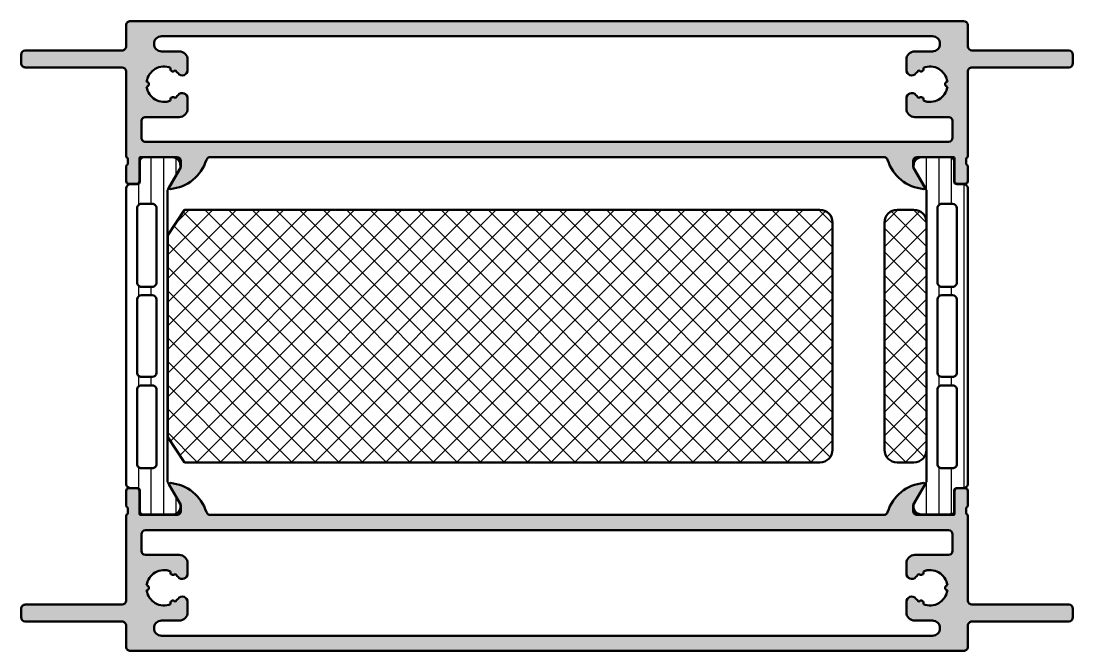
# Model space of a CAD drawing. Extents: x -13 to 113, y 0 to 75.
import ezdxf

# ---------------------------------------------------------------- set-up
doc = ezdxf.new("R2010")
doc.units = 0
for name, color, linetype, lineweight in [('0S-Alu contour', 7, 'Continuous', 50), ('0S-Alu hatch', 252, 'Continuous', 25), ('0S-Plastic contour', 254, 'Continuous', 50), ('0S-Plastic hatch', 253, 'Continuous', 25), ('0S-PT contour', 91, 'Continuous', 50), ('0S-PT hatch', 103, 'Continuous', 25)]:
    doc.layers.add(name, color=color, linetype=linetype, lineweight=lineweight)
pattern_1 = [(135, (0, 0), (-1.403165018917055, -1.403165018917055), []), (225, (0, 0), (1.403165018917055, -1.403165018917055), [])]
pattern_2 = [(90, (0, 0), (-1.4859, 0), [])]

# ---------------------------------------------------------------- blocks, each defined once
blk = doc.blocks.new('361490__00888C1B_1EA2_443B_A44E_AD9E6D1DE058_')
at = {"layer": '0S-Alu hatch'}
h = blk.add_hatch(color=256, dxfattribs=at)
edge = h.paths.add_edge_path()
edge.add_line((2.84e-14, 16.15057605222984), (-2.84e-14, 6.000576052229931))
edge.add_ellipse((-0.5000000000000427, 6.000576052229944), major_axis=(-0.5000000000000142, 0), ratio=1, start_angle=90.00000000000489, end_angle=180, ccw=False)
edge.add_line((-0.5, 5.500576052229931), (-11.99999999999997, 5.500576052229902))
edge.add_arc((-12.00000000000002, 5.000576052229924), 0.4999999999999787, 89.99999999999451, 180)
edge.add_line((-12.5, 5.000576052229924), (-12.49999999999997, 4.000576052229931))
edge.add_arc((-12.00000000000002, 4.000576052229882), 0.4999999999999512, 180, 269.9999999999864)
edge.add_line((-12.00000000000014, 3.500576052229931), (-0.5000000000000285, 3.500576052229931))
edge.add_ellipse((-0.4999999999999789, 3.00057605222998), major_axis=(-0.4999999999999503, 0), ratio=1, start_angle=180, end_angle=270.0000000000057, ccw=False)
edge.add_line((-2.84e-14, 3.00057605222998), (0, 0.5005760522298885))
edge.add_arc((0.5000000000000498, 0.5005760522299099), 0.5000000000000498, 180, 270.0000000000073)
edge.add_line((0.5000000000001136, 0.0005760522298601), (99.50000000000001, 0.0005760522298885))
edge.add_arc((99.50000000000009, 0.500576052229838), 0.4999999999999432, 269.9999999999951, 360)
edge.add_line((100, 0.500576052229838), (100.0000000000001, 3.000576052229996))
edge.add_ellipse((100.5000000000001, 3.000576052229956), major_axis=(-0.5, 0), ratio=1, start_angle=269.99999999999676, end_angle=360, ccw=False)
edge.add_line((100.5000000000001, 3.500576052229959), (112.0000000000001, 3.500576052229931))
edge.add_arc((112, 4.000576052229934), 0.5, 270.0000000000033, 360)
edge.add_line((112.5000000000001, 4.000576052229934), (112.5000000000001, 5.000576052229931))
edge.add_arc((112, 5.000576052229938), 0.4999999999999929, 0, 89.99999999999837)
edge.add_line((112.0000000000001, 5.500576052229931), (100.5000000000001, 5.500576052229931))
edge.add_ellipse((100.5000000000001, 6.000576052229959), major_axis=(-0.5000000000000285, 0), ratio=1, start_angle=0, end_angle=90, ccw=False)
edge.add_line((100, 6.000576052229956), (100, 16.15057605222959))
edge.add_ellipse((100.0788364465431, 16.41809664422295), major_axis=(-0.2788950563276957, 0), ratio=1, start_angle=-1.16458937409908, end_angle=73.58012358050388, ccw=False)
edge.add_line((99.79999899999986, 16.42376505222134), (99.79999899999984, 16.87735905222131))
edge.add_ellipse((100.078867095643, 16.88301971169838), major_axis=(-0.2789255417371296, 0), ratio=1, start_angle=-73.57540544464848, end_angle=1.1628700728909962, ccw=False)
edge.add_line((99.99999999999984, 17.15056305222132), (99.99999999999984, 19.03057405222982))
edge.add_arc((99.69999999999985, 19.03057405222983), 0.3000000000000114, 0, 90)
edge.add_line((99.69999999999985, 19.33057405222984), (98.72002568095706, 19.33057405222984))
edge.add_arc((98.72002568095706, 19.03057405222983), 0.3000000000000114, 90, 180)
edge.add_line((98.42002568095705, 19.03057405222983), (98.42002568095705, 16.27057605222983))
edge.add_ellipse((98.30002568095716, 16.27057605222984), major_axis=(-0.1199999999998908, 0), ratio=1, start_angle=89.99999999999329, end_angle=180, ccw=False)
edge.add_line((98.30002568095713, 16.15057605222995), (94.00000000000016, 16.15057605222989))
edge.add_ellipse((94.00000000000009, 16.65057605222997), major_axis=(-0.5000000000000746, 0), ratio=1, start_angle=0, end_angle=90.00000000000807, ccw=False)
edge.add_line((93.50000000000001, 16.65057605222998), (93.50000000000001, 17.35057605222997))
edge.add_line((93.50000000000001, 17.35057605222997), (94.88149545762236, 19.7433963752575))
edge.add_arc((94.76188021535174, 19.81245626758164), 0.1381197846482558, 329.9999999999967, 455.6225775507792)
edge.add_arc((95.23822324117386, 14.97396719038199), 5.000000000000095, 95.62257755079318, 162.2515836439293)
edge.add_ellipse((90, 16.65057605222994), major_axis=(-0.4999999999999985, 0), ratio=1, start_angle=89.9999999999967, end_angle=162.2515836439221, ccw=False)
edge.add_line((89.99999999999999, 16.15057605222995), (9.999999999999915, 16.15057605222998))
edge.add_ellipse((10.01476638219809, 16.67080668091023), major_axis=(-0.5204401531975313, 0), ratio=1, start_angle=19.37428040455228, end_angle=88.37413595151043, ccw=False)
edge.add_arc((4.761776758826153, 14.97396719038136), 5.000000000000794, 17.74841635607047, 84.3774224492072)
edge.add_arc((5.238119784648316, 19.81245626758166), 0.1381197846482987, 84.37742244922666, 210.0000000000198)
edge.add_line((5.118504542377677, 19.74339637525747), (6.500000000000057, 17.35057605222982))
edge.add_line((6.500000000000057, 17.35057605222982), (6.500000000000027, 16.65057605222989))
edge.add_ellipse((6.000000000000049, 16.65057605222987), major_axis=(-0.4999999999999778, 0), ratio=1, start_angle=89.9999999999975, end_angle=180, ccw=False)
edge.add_line((6.000000000000027, 16.15057605222989), (1.699974319042705, 16.15057605222995))
edge.add_ellipse((1.699974319042709, 16.27057605222984), major_axis=(-0.119999999999898, 0), ratio=1, start_angle=0, end_angle=89.99999999999778, ccw=False)
edge.add_line((1.579974319042812, 16.27057605222984), (1.579974319042812, 19.03057405222983))
edge.add_arc((1.279974319042807, 19.03057405222983), 0.3000000000000078, 0, 89.99999999999957)
edge.add_line((1.279974319042809, 19.33057405222984), (0.3000000000000267, 19.33057405222984))
edge.add_arc((0.3000000000000302, 19.03057405222984), 0.3000000000000042, 90.00000000000067, 180)
edge.add_line((2.61e-14, 19.03057405222984), (2.61e-14, 17.15056305222133))
edge.add_ellipse((-0.0788670956431501, 16.88301971169838), major_axis=(-0.2789255417371566, 0), ratio=1, start_angle=178.8371299271139, end_angle=253.5754054446439, ccw=False)
edge.add_line((0.2000010000000264, 16.87735905222132), (0.2000010000000264, 16.42376505222133))
edge.add_ellipse((-0.0788364465430185, 16.41809664422295), major_axis=(-0.278895056327432, 0), ratio=1, start_angle=106.4198764194933, end_angle=181.1645893740976, ccw=False)
edge = h.paths.add_edge_path()
edge.add_line((7.300000000000153, 9.192773065760974), (7.300000000000096, 10.40057605222995))
edge.add_arc((6.300000000000097, 10.40057605222989), 0.9999999999999982, 0, 90.00000000000168)
edge.add_line((6.300000000000068, 11.40057605222989), (2.300000000000039, 11.40057605222989))
edge.add_ellipse((2.300000000000041, 11.90057605222989), major_axis=(-0.5000000000000018, 0), ratio=1, start_angle=0, end_angle=89.99999999999977, ccw=False)
edge.add_line((1.800000000000039, 11.90057605222989), (1.800000000000068, 13.85057605222995))
edge.add_ellipse((2.300000000000054, 13.85057605222995), major_axis=(-0.4999999999999858, 0), ratio=1, start_angle=270.00000000000165, end_angle=360, ccw=False)
edge.add_line((2.300000000000039, 14.35057605222994), (97.70000000000003, 14.35057605222994))
edge.add_ellipse((97.70000000000003, 13.85057605222994), major_axis=(-0.5, 0), ratio=1, start_angle=180, end_angle=270, ccw=False)
edge.add_line((98.20000000000002, 13.85057605222994), (98.20000000000002, 11.90057605222995))
edge.add_ellipse((97.70000000000003, 11.90057605222995), major_axis=(-0.5000000000000018, 0), ratio=1, start_angle=90, end_angle=180, ccw=False)
edge.add_line((97.70000000000003, 11.40057605222995), (93.69999999999995, 11.40057605222989))
edge.add_arc((93.69999999999995, 10.40057605222991), 0.9999999999999857, 89.9999999999992, 180)
edge.add_line((92.69999999999996, 10.40057605222991), (92.69999999999987, 9.192773065760962))
edge.add_arc((93.3421970135309, 9.192773065760962), 0.6421970135309991, 180, 321.8956699063645)
edge.add_ellipse((95.49999999999993, 7.500576052229712), major_axis=(-2.10000000000008, 0), ratio=1, start_angle=308.1920875163004, end_angle=321.89566990636, ccw=False)
edge.add_arc((94.45, 9.319229400177202), 0.2999999999999972, 214.0960437581532, 385.903956241851)
edge.add_ellipse((95.50000000000004, 7.500576052229932), major_axis=(-2.099999999999979, 0), ratio=1, start_angle=188.1920875163048, end_angle=291.807912483697, ccw=False)
edge.add_arc((97.60000000000005, 7.500576052229916), 0.3000000000000178, 94.09604375815768, 265.903956241845)
edge.add_ellipse((95.50000000000004, 7.5005760522299), major_axis=(-2.099999999999988, 0), ratio=1, start_angle=68.1920875163035, end_angle=171.8079124836954, ccw=False)
edge.add_arc((94.45000000000005, 5.681922704282604), 0.2999999999999592, 334.0960437581495, 505.90395624185)
edge.add_ellipse((95.50000000000026, 7.500576052230282), major_axis=(-2.100000000000419, 0), ratio=1, start_angle=38.10433009363737, end_angle=51.807912483697976, ccw=False)
edge.add_arc((93.34219701353092, 5.808379038698923), 0.6421970135309607, 38.10433009363543, 180)
edge.add_line((92.69999999999996, 5.808379038698923), (92.69999999999996, 4.600576052229911))
edge.add_arc((93.69999999999995, 4.600576052229911), 1, 180, 270)
edge.add_line((93.69999999999995, 3.600576052229911), (95.79999999999993, 3.600576052229939))
edge.add_ellipse((95.79999999999993, 2.700576052229934), major_axis=(-0.9000000000000056, 0), ratio=1, start_angle=90, end_angle=270, ccw=False)
edge.add_line((95.79999999999993, 1.800576052229928), (4.200000000000102, 1.800576052229928))
edge.add_ellipse((4.200000000000102, 2.700576052229934), major_axis=(-0.9000000000000056, 0), ratio=1, start_angle=-90, end_angle=90, ccw=False)
edge.add_line((4.200000000000102, 3.600576052229939), (6.300000000000096, 3.600576052229882))
edge.add_arc((6.300000000000082, 4.600576052229868), 0.9999999999999857, 270.0000000000008, 360)
edge.add_line((7.300000000000068, 4.600576052229868), (7.300000000000068, 5.808379038698916))
edge.add_arc((6.657802986469106, 5.808379038698923), 0.6421970135309618, 0, 141.8956699063645)
edge.add_ellipse((4.499999999999824, 7.500576052229922), major_axis=(-2.100000000000156, 0), ratio=1, start_angle=128.1920875163088, end_angle=141.8956699063696, ccw=False)
edge.add_arc((5.550000000000061, 5.681922704282603), 0.2999999999999656, 34.09604375814961, 205.9039562418488)
edge.add_ellipse((4.500000000000034, 7.500576052229912), major_axis=(-2.100000000000001, 0), ratio=1, start_angle=8.19208751630498, end_angle=111.8079124836971, ccw=False)
edge.add_arc((2.400000000000019, 7.500576052229903), 0.3000000000000039, 274.0960437581553, 445.9039562418392)
edge.add_ellipse((4.50000000000006, 7.500576052229918), major_axis=(-2.099999999999994, 0), ratio=1, start_angle=248.19208751630362, end_angle=351.8079124836957, ccw=False)
edge.add_arc((5.550000000000046, 9.319229400177228), 0.2999999999999528, 154.0960437581496, 325.9039562418493)
edge.add_ellipse((4.499999999999863, 7.500576052229741), major_axis=(-2.100000000000248, 0), ratio=1, start_angle=218.1043300936354, end_angle=231.8079124836955, ccw=False)
edge.add_arc((6.657802986469143, 9.192773065760967), 0.6421970135310096, 218.1043300936354, 360)
at = {"layer": '0S-Alu contour', "color": 7}
for points in [[(2.61e-14, 19.03057405222984), (2.61e-14, 17.15056305222133)], [(1.279974319042809, 19.33057405222984), (0.3000000000000267, 19.33057405222984)], [(1.579974319042812, 16.27057605222984), (1.579974319042812, 19.03057405222983)], [(5.118504542377677, 19.74339637525747), (6.500000000000057, 17.35057605222982), (6.500000000000027, 16.65057605222989)], [(93.50000000000001, 16.65057605222998), (93.50000000000001, 17.35057605222997), (94.88149545762236, 19.7433963752575)], [(98.42002568095705, 19.03057405222983), (98.42002568095705, 16.27057605222983)], [(99.69999999999985, 19.33057405222984), (98.72002568095706, 19.33057405222984)], [(99.99999999999984, 17.15056305222132), (99.99999999999984, 19.03057405222982)], [(0.2000010000000264, 16.87735905222132), (0.2000010000000264, 16.42376505222133)], [(99.79999899999986, 16.42376505222134), (99.79999899999984, 16.87735905222131)], [(2.84e-14, 16.15057605222984), (-2.84e-14, 6.000576052229931)], [(6.000000000000027, 16.15057605222989), (1.699974319042705, 16.15057605222995)], [(89.99999999999999, 16.15057605222995), (9.999999999999915, 16.15057605222998)], [(98.30002568095713, 16.15057605222995), (94.00000000000016, 16.15057605222989)], [(100, 6.000576052229956), (100, 16.15057605222959)], [(1.800000000000039, 11.90057605222989), (1.800000000000068, 13.85057605222995)], [(2.300000000000039, 14.35057605222994), (97.70000000000003, 14.35057605222994)], [(98.20000000000002, 13.85057605222994), (98.20000000000002, 11.90057605222995)], [(6.300000000000068, 11.40057605222989), (2.300000000000039, 11.40057605222989)], [(97.70000000000003, 11.40057605222995), (93.69999999999995, 11.40057605222989)], [(7.300000000000153, 9.192773065760974), (7.300000000000096, 10.40057605222995)], [(92.69999999999996, 10.40057605222991), (92.69999999999987, 9.192773065760962)], [(-12.5, 5.000576052229924), (-12.49999999999997, 4.000576052229931)], [(-0.5, 5.500576052229931), (-11.99999999999997, 5.500576052229902)], [(7.300000000000068, 4.600576052229868), (7.300000000000068, 5.808379038698916)], [(92.69999999999996, 5.808379038698923), (92.69999999999996, 4.600576052229911)], [(112.0000000000001, 5.500576052229931), (100.5000000000001, 5.500576052229931)], [(112.5000000000001, 4.000576052229934), (112.5000000000001, 5.000576052229931)], [(-12.00000000000014, 3.500576052229931), (-0.5000000000000285, 3.500576052229931)], [(-2.84e-14, 3.00057605222998), (0, 0.5005760522298885)], [(4.200000000000102, 3.600576052229939), (6.300000000000096, 3.600576052229882)], [(93.69999999999995, 3.600576052229911), (95.79999999999993, 3.600576052229939)], [(100, 0.500576052229838), (100.0000000000001, 3.000576052229996)], [(100.5000000000001, 3.500576052229959), (112.0000000000001, 3.500576052229931)], [(95.79999999999993, 1.800576052229928), (4.200000000000102, 1.800576052229928)], [(0.5000000000001136, 0.0005760522298601), (99.50000000000001, 0.0005760522298885)]]:
    blk.add_lwpolyline(points, dxfattribs=at)
for centre, radius, start, end in [((0.3000000000000302, 19.03057405222984), 0.3000000000000042, 90.00000000000067, 180), ((1.279974319042807, 19.03057405222983), 0.3000000000000078, 0, 89.99999999999957), ((5.238119784648316, 19.81245626758166), 0.1381197846482987, 84.37742244922666, 210.0000000000198), ((4.761776758826153, 14.97396719038136), 5.000000000000794, 17.74841635607047, 84.3774224492072), ((95.23822324117386, 14.97396719038199), 5.000000000000095, 95.62257755079318, 162.2515836439293), ((94.76188021535174, 19.81245626758164), 0.1381197846482558, 329.9999999999967, 95.62257755077927), ((98.72002568095706, 19.03057405222983), 0.3000000000000114, 90, 180), ((99.69999999999985, 19.03057405222983), 0.3000000000000114, 0, 90), ((6.300000000000097, 10.40057605222989), 0.9999999999999982, 0, 90.00000000000168), ((93.69999999999995, 10.40057605222991), 0.9999999999999857, 89.9999999999992, 180), ((5.550000000000046, 9.319229400177228), 0.2999999999999528, 154.0960437581496, 325.9039562418493), ((6.657802986469143, 9.192773065760967), 0.6421970135310096, 218.1043300936354, 0), ((93.3421970135309, 9.192773065760962), 0.6421970135309991, 180, 321.8956699063645), ((94.45, 9.319229400177202), 0.2999999999999972, 214.0960437581532, 25.90395624185103), ((2.400000000000019, 7.500576052229903), 0.3000000000000039, 274.0960437581553, 85.90395624183924), ((97.60000000000005, 7.500576052229916), 0.3000000000000178, 94.09604375815768, 265.903956241845), ((6.657802986469106, 5.808379038698923), 0.6421970135309618, 0, 141.8956699063645), ((93.34219701353092, 5.808379038698923), 0.6421970135309607, 38.10433009363543, 180), ((-12.00000000000002, 5.000576052229924), 0.4999999999999787, 89.99999999999451, 180), ((5.550000000000061, 5.681922704282603), 0.2999999999999656, 34.09604375814961, 205.9039562418488), ((94.45000000000005, 5.681922704282604), 0.2999999999999592, 334.0960437581495, 145.90395624185), ((112, 5.000576052229938), 0.4999999999999929, 0, 89.99999999999837), ((-12.00000000000002, 4.000576052229882), 0.4999999999999512, 180, 269.9999999999864), ((6.300000000000082, 4.600576052229868), 0.9999999999999857, 270.0000000000008, 0), ((93.69999999999995, 4.600576052229911), 1, 180, 270), ((112, 4.000576052229934), 0.5, 270.0000000000033, 0), ((0.5000000000000498, 0.5005760522299099), 0.5000000000000498, 180, 270.0000000000073), ((99.50000000000009, 0.500576052229838), 0.4999999999999432, 269.9999999999951, 0)]:
    blk.add_arc(centre, radius, start, end, dxfattribs=at)
at = {"layer": '0S-Alu contour', "color": 7, "extrusion": (0, 0, -1)}
for centre, radius, start, end in [((0.0788670956431501, 16.88301971169838), 0.2789255417371566, 106.4245945553561, 181.1628700728862), ((0.0788364465430185, 16.41809664422295), 0.278895056327432, 178.8354106259024, 253.5801235805067), ((-1.699974319042709, 16.27057605222984), 0.119999999999898, 270.0000000000022, 0), ((-6.000000000000049, 16.65057605222987), 0.4999999999999778, 180, 270.0000000000025), ((-10.01476638219809, 16.67080668091023), 0.5204401531975313, 271.6258640484896, 340.6257195954477), ((-90, 16.65057605222994), 0.4999999999999985, 197.748416356078, 270.0000000000033), ((-94.00000000000009, 16.65057605222997), 0.5000000000000746, 269.9999999999919, 0), ((-98.30002568095716, 16.27057605222984), 0.1199999999998909, 180, 270.0000000000068), ((-100.0788364465431, 16.41809664422295), 0.2788950563276957, 286.4198764194961, 1.164589374099114), ((-100.078867095643, 16.88301971169838), 0.2789255417371296, 358.837129927109, 73.57540544464852), ((-2.300000000000054, 13.85057605222995), 0.4999999999999858, 0, 89.99999999999837), ((-97.70000000000003, 13.85057605222994), 0.5, 90, 180), ((-2.300000000000041, 11.90057605222989), 0.5000000000000018, 270.0000000000002, 0), ((-97.70000000000003, 11.90057605222995), 0.5000000000000018, 180, 270), ((-4.50000000000006, 7.500576052229918), 2.099999999999994, 8.192087516304314, 111.8079124836964), ((-4.499999999999863, 7.500576052229741), 2.100000000000248, 128.1920875163045, 141.8956699063646), ((-95.49999999999993, 7.500576052229712), 2.10000000000008, 38.10433009363997, 51.80791248369963), ((-95.50000000000004, 7.500576052229932), 2.099999999999979, 68.19208751630296, 171.8079124836952), ((-4.500000000000034, 7.500576052229912), 2.100000000000001, 248.1920875163029, 351.807912483695), ((-95.50000000000004, 7.5005760522299), 2.099999999999988, 188.1920875163047, 291.8079124836966), ((0.5000000000000427, 6.000576052229944), 0.5000000000000142, 180, 269.9999999999951), ((-4.499999999999824, 7.500576052229922), 2.100000000000156, 218.1043300936305, 231.8079124836912), ((-95.50000000000026, 7.500576052230282), 2.100000000000419, 308.192087516302, 321.8956699063626), ((-100.5000000000001, 6.000576052229959), 0.5000000000000285, 270, 0), ((0.4999999999999789, 3.00057605222998), 0.4999999999999503, 89.99999999999433, 180), ((-4.200000000000102, 2.700576052229934), 0.9000000000000056, 270, 90), ((-95.79999999999993, 2.700576052229934), 0.9000000000000056, 90, 270), ((-100.5000000000001, 3.000576052229956), 0.5, 0, 90.00000000000325)]:
    blk.add_arc(centre, radius, start, end, dxfattribs=at)
blk = doc.blocks.new('373900__08D512FA_8497_41EA_87D6_C12C25D03A09_')
at = {"layer": '0S-PT hatch'}
h = blk.add_hatch(dxfattribs=at)
h.set_pattern_fill('ANSI37', color=256, scale=0.625, angle=90, style=0)
h.set_pattern_definition(pattern_1)
edge = h.paths.add_edge_path()
edge.add_line((90.09907605665194, 50.89133491508487), (90.09907605665194, 23.89133491508487))
edge.add_arc((91.599076056652, 23.89133491508491), 1.500000000000039, 180, 269.9999999999978)
edge.add_line((91.59907605665194, 22.39133491508487), (93.59907605665194, 22.39133491508487))
edge.add_arc((93.59907605665192, 23.8913349150849), 1.500000000000014, 270.0000000000005, 360)
edge.add_line((95.09907605665194, 23.8913349150849), (95.09907605665194, 50.89133491508487))
edge.add_arc((93.59907605665185, 50.89133491508482), 1.500000000000049, 0, 89.99999999999675)
edge.add_line((93.59907605665194, 52.39133491508487), (91.59907605665194, 52.39133491508487))
edge.add_arc((91.59907605665192, 50.89133491508491), 1.499999999999985, 89.99999999999946, 180)
at = {"layer": '0S-PT contour', "color": 7}
for points in [[(93.59907605665194, 52.39133491508487), (91.59907605665194, 52.39133491508487)], [(90.09907605665194, 50.89133491508487), (90.09907605665194, 23.89133491508487)], [(95.09907605665194, 23.8913349150849), (95.09907605665194, 50.89133491508487)], [(91.59907605665194, 22.39133491508487), (93.59907605665194, 22.39133491508487)]]:
    blk.add_lwpolyline(points, dxfattribs=at)
for centre, radius, start, end in [((91.59907605665192, 50.89133491508491), 1.499999999999985, 89.99999999999946, 180), ((93.59907605665185, 50.89133491508482), 1.500000000000049, 0, 89.99999999999675), ((91.599076056652, 23.89133491508491), 1.500000000000039, 180, 269.9999999999978), ((93.59907605665192, 23.8913349150849), 1.500000000000014, 270.0000000000005, 0)]:
    blk.add_arc(centre, radius, start, end, dxfattribs=at)
blk = doc.blocks.new('373900__EDFA8651_E4F5_4EF5_B10D_0DA60EFA4CB5_')
at = {"layer": '0S-PT hatch'}
h = blk.add_hatch(dxfattribs=at)
h.set_pattern_fill('ANSI37', color=256, scale=0.625, angle=90, style=0)
h.set_pattern_definition(pattern_1)
edge = h.paths.add_edge_path()
edge.add_line((83.93328841493314, 50.89133491530956), (83.93328841493314, 23.89133491530956))
edge.add_ellipse((82.43328841493314, 23.89133491530957), major_axis=(-1.5, 0), ratio=1, start_angle=90, end_angle=180, ccw=False)
edge.add_line((82.43328841493314, 22.39133491530957), (6.933288414933144, 22.39133491530957))
edge.add_line((6.933288414933144, 22.39133491530957), (4.933288414933143, 25.39133491530957))
edge.add_line((4.933288414933143, 25.39133491530957), (4.933288414933145, 49.39133491530957))
edge.add_line((4.933288414933145, 49.39133491530957), (6.933288414933145, 52.39133491530957))
edge.add_line((6.933288414933145, 52.39133491530957), (82.43328841493314, 52.39133491530957))
edge.add_ellipse((82.43328841493314, 50.89133491530955), major_axis=(-1.500000000000007, 0), ratio=1, start_angle=180, end_angle=269.99999999999943, ccw=False)
at = {"layer": '0S-PT contour', "color": 7}
for points in [[(82.43328841493314, 22.39133491530957), (6.933288414933144, 22.39133491530957), (4.933288414933143, 25.39133491530957), (4.933288414933145, 49.39133491530957), (6.933288414933145, 52.39133491530957), (82.43328841493314, 52.39133491530957)], [(83.93328841493314, 50.89133491530956), (83.93328841493314, 23.89133491530956)]]:
    blk.add_lwpolyline(points, dxfattribs=at)
at = {"layer": '0S-PT contour', "color": 7, "extrusion": (0, 0, -1)}
for centre, radius, start, end in [((-82.43328841493314, 50.89133491530955), 1.500000000000007, 90.00000000000055, 180), ((-82.43328841493314, 23.89133491530957), 1.5, 180, 270)]:
    blk.add_arc(centre, radius, start, end, dxfattribs=at)
blk = doc.blocks.new('284017__E7A730D3_0DEA_406A_85D7_4D999CEAB75F___2A6819DA_A8B4_46AD_A288_9BF6DCE88F80_')
at = {"layer": '0S-Plastic hatch'}
h = blk.add_hatch(dxfattribs=at)
h.set_pattern_fill('ANSI31', color=256, scale=0.4680000000000001, angle=45, style=0)
h.set_pattern_definition(pattern_2)
edge = h.paths.add_edge_path()
edge.add_line((100.0011126892946, 54.93240410843688), (99.99999999999984, 19.84991075675292))
edge.add_ellipse((99.50000267914001, 19.84992618813722), major_axis=(-0.4999973210979765, 0), ratio=1, start_angle=89.99761772008958, end_angle=179.998231684107, ccw=False)
edge.add_line((99.49998188993733, 19.34992886747143), (98.6896505571224, 19.34995749388962))
edge.add_arc((98.6896396908881, 19.04995749408642), 0.2999999999999954, 89.99792470211386, 179.9979247021014)
edge.add_line((98.3896396910849, 19.0499683603208), (98.38988471166572, 16.64996996693526))
edge.add_ellipse((98.00323744509936, 16.60303040481881), major_axis=(-0.3894861117355895, 0), ratio=1, start_angle=73.07770654417658, end_angle=186.9219209512861, ccw=False)
edge.add_line((97.88986798458957, 16.2304088855011), (94.41332648878372, 16.21625441746377))
edge.add_ellipse((94.47693695443469, 17.14556286792356), major_axis=(-0.9314829506954527, 0), ratio=1, start_angle=-35.05670403344362, end_angle=86.08425477151502, ccw=False)
edge.add_line((93.71443992344527, 17.68059442322531), (95.03299235290166, 19.96420351247468))
edge.add_arc((94.59998869164961, 20.21421917066908), 0.5000000000000517, 329.9979281027697, 359.9978647972849)
edge.add_line((95.09998869130249, 20.21420053751029), (95.10107500373354, 54.56846929310928))
edge.add_arc((94.60107500404284, 54.5684868807311), 0.5000000000000254, 359.9979846069515, 389.9979213014614)
edge.add_line((95.03409677568352, 54.81847117080789), (93.71570977789648, 57.10217577206297))
edge.add_ellipse((94.55698200855524, 57.64278022615747), major_axis=(-0.9999960709244655, 0), ratio=1, start_angle=-81.82046724598717, end_angle=32.724940801954915, ccw=False)
edge.add_line((94.41470721164103, 58.63260345483388), (97.89124870744689, 58.63247680736979))
edge.add_ellipse((97.89123323682712, 58.13248083016354), major_axis=(-0.4999959774455817, 0), ratio=1, start_angle=179.9976222209286, end_angle=269.99822718329847, ccw=False)
edge.add_line((98.39122921384214, 58.13246008029366), (98.39081033362933, 55.73246171095516))
edge.add_arc((98.69081033343257, 55.73245084472084), 0.2999999999999972, 179.9979247021014, 269.9979247021139)
edge.add_line((98.69079946719823, 55.43245084491764), (99.50113080001314, 55.43242221849943))
edge.add_ellipse((99.50111536862885, 54.93242489763961), major_axis=(-0.4999973210979481, 0), ratio=1, start_angle=179.9976177199983, end_angle=269.99823168414235, ccw=False)
edge = h.paths.add_edge_path()
edge.add_line((98.70055130141579, 43.74134421148498), (98.70055130141579, 52.59135336675832))
edge.add_arc((98.20056656020486, 52.59135336676351), 0.4999847412109306, 0, 90)
edge.add_line((98.20056656020486, 53.09133810797444), (96.90055587905252, 53.09133810797444))
edge.add_arc((96.9005558790525, 52.59132284918539), 0.5000152587890553, 89.99999999999837, 180)
edge.add_line((96.40054062026346, 52.59132284918539), (96.40054062026346, 43.74134421149012))
edge.add_arc((96.9005369809068, 43.74134057213344), 0.499996360656568, 179.9995829571354, 270.0004170425911)
edge.add_line((96.90054062026346, 43.24134421149012), (98.20053472653134, 43.24134421149012))
edge.add_arc((98.20055129932818, 43.74134421330309), 0.5000000020876221, 269.9981008973838, 360)
edge = h.paths.add_edge_path()
edge.add_line((96.40054062026346, 41.74134421148493), (96.40054062026346, 33.04133810796925))
edge.add_arc((96.90054062026348, 33.04133810797445), 0.5000000000000143, 180, 269.999999998808)
edge.add_line((96.90054062025307, 32.54133810797444), (98.2005513014054, 32.54133810797444))
edge.add_arc((98.20055130141581, 33.04133810797444), 0.5, 269.9999999988063, 360)
edge.add_line((98.70055130141581, 33.04133810797444), (98.70055130141579, 41.74134421148492))
edge.add_arc((98.20055130141581, 41.74134421149012), 0.5000000000000001, 0, 90)
edge.add_line((98.20055130141581, 42.24134421149012), (96.90054062026344, 42.24134421149012))
edge.add_arc((96.90054062026344, 41.74134421149013), 0.4999999999999893, 90, 180)
edge = h.paths.add_edge_path()
edge.add_line((98.70055130142619, 22.19134421218343), (98.70055130142619, 31.04133810866769))
edge.add_arc((98.20055129926888, 31.04133810679024), 0.5000000021573064, 0, 90.00189908949562)
edge.add_line((98.20053472658655, 31.5413381086729), (96.90054062027384, 31.54133810867291))
edge.add_arc((96.90053698091711, 31.04134174802964), 0.4999963606565103, 89.99958295740409, 180.0004170428646)
edge.add_line((96.40054062027384, 31.04133810867058), (96.40054062027384, 22.19134421218859))
edge.add_arc((96.90053698091722, 22.19134057283195), 0.4999963606566213, 179.9995829571354, 270.0004170425845)
edge.add_line((96.90054062027384, 21.69134421218858), (98.20053472654175, 21.69134421218859))
edge.add_arc((98.20055129933857, 22.19134421400155), 0.5000000020876203, 269.9981008973821, 360)
at = {"layer": '0S-Alu contour', "color": 7}
for points in [[(96.40054062026346, 52.59132284918539), (96.40054062026346, 43.74134421149012)], [(98.20056656020486, 53.09133810797444), (96.90055587905252, 53.09133810797444)], [(98.70055130141579, 43.74134421148498), (98.70055130141579, 52.59135336675832)], [(96.90054062026346, 43.24134421149012), (98.20053472653134, 43.24134421149012)], [(96.40054062026346, 41.74134421148493), (96.40054062026346, 33.04133810796925)], [(98.20055130141581, 42.24134421149012), (96.90054062026344, 42.24134421149012)], [(98.70055130141581, 33.04133810797444), (98.70055130141579, 41.74134421148492)], [(96.90054062025307, 32.54133810797444), (98.2005513014054, 32.54133810797444)], [(98.20053472658655, 31.5413381086729), (96.90054062027384, 31.54133810867291)], [(96.40054062027384, 31.04133810867058), (96.40054062027384, 22.19134421218859)], [(98.70055130142619, 22.19134421218343), (98.70055130142619, 31.04133810866769)], [(96.90054062027384, 21.69134421218858), (98.20053472654175, 21.69134421218859)]]:
    blk.add_lwpolyline(points, dxfattribs=at)
for centre, radius, start, end in [((96.9005558790525, 52.59132284918539), 0.5000152587890553, 89.99999999999837, 180), ((98.20056656020486, 52.59135336676351), 0.4999847412109306, 0, 90), ((96.9005369809068, 43.74134057213344), 0.499996360656568, 179.9995829571354, 270.0004170425911), ((98.20055129932818, 43.74134421330309), 0.5000000020876221, 269.9981008973838, 0), ((96.90054062026344, 41.74134421149013), 0.4999999999999893, 90, 180), ((98.20055130141581, 41.74134421149012), 0.5000000000000001, 0, 90), ((96.90054062026348, 33.04133810797445), 0.5000000000000143, 180, 269.999999998808), ((98.20055130141581, 33.04133810797444), 0.5, 269.9999999988063, 0), ((96.90053698091711, 31.04134174802964), 0.4999963606565103, 89.99958295740409, 180.0004170428646), ((98.20055129926888, 31.04133810679024), 0.5000000021573064, 0, 90.00189908949562), ((96.90053698091722, 22.19134057283195), 0.4999963606566213, 179.9995829571354, 270.0004170425845), ((98.20055129933857, 22.19134421400155), 0.5000000020876203, 269.9981008973821, 0)]:
    blk.add_arc(centre, radius, start, end, dxfattribs=at)
at = {"layer": '0S-Plastic contour', "color": 7}
for points in [[(94.41470721164103, 58.63260345483388), (97.89124870744689, 58.63247680736979)], [(98.39122921384214, 58.13246008029366), (98.39081033362933, 55.73246171095516)], [(95.03409677568352, 54.81847117080789), (93.71570977789648, 57.10217577206297)], [(98.69079946719823, 55.43245084491764), (99.50113080001314, 55.43242221849943)], [(95.09998869130249, 20.21420053751029), (95.10107500373354, 54.56846929310928)], [(100.0011126892946, 54.93240410843688), (99.99999999999984, 19.84991075675292)], [(93.71443992344527, 17.68059442322531), (95.03299235290166, 19.96420351247468)], [(98.3896396910849, 19.0499683603208), (98.38988471166572, 16.64996996693526)], [(99.49998188993733, 19.34992886747143), (98.6896505571224, 19.34995749388962)], [(97.88986798458957, 16.2304088855011), (94.41332648878372, 16.21625441746377)]]:
    blk.add_lwpolyline(points, dxfattribs=at)
at = {"layer": '0S-Plastic contour', "color": 7, "extrusion": (0, 0, -1)}
for centre, radius, start, end in [((-94.55698200855524, 57.64278022615747), 0.9999960709244655, 327.2750591980451, 81.82046724598717), ((-97.89123323682712, 58.13248083016354), 0.4999959774455817, 90.00177281670156, 180.0023777790715), ((-99.50111536862885, 54.93242489763961), 0.4999973210979481, 90.00176831585765, 180.0023822800018), ((-99.50000267914001, 19.84992618813722), 0.4999973210979765, 180.001768315893, 270.0023822799104), ((-94.47693695443469, 17.14556286792356), 0.9314829506954527, 273.915745228485, 35.05670403344357), ((-98.00323744509936, 16.60303040481881), 0.3894861117355895, 173.0780790487139, 286.9222934558234)]:
    blk.add_arc(centre, radius, start, end, dxfattribs=at)
at = {"layer": '0S-Plastic contour', "color": 7}
for centre, radius, start, end in [((98.69081033343257, 55.73245084472084), 0.2999999999999972, 179.9979247021014, 269.9979247021139), ((94.60107500404284, 54.5684868807311), 0.5000000000000254, 359.9979846069515, 29.99792130146136), ((94.59998869164961, 20.21421917066908), 0.5000000000000517, 329.9979281027697, 359.9978647972849), ((98.6896396908881, 19.04995749408642), 0.2999999999999954, 89.99792470211386, 179.9979247021014)]:
    blk.add_arc(centre, radius, start, end, dxfattribs=at)
blk = doc.blocks.new('284017__4BFE7A43_F40C_4258_8EAC_130A484E3ECC___E69FAB81_9FB0_446B_8A12_3AD646D5EC33_')
at = {"layer": '0S-Plastic hatch'}
h = blk.add_hatch(dxfattribs=at)
h.set_pattern_fill('ANSI31', color=256, scale=0.4680000000000001, angle=45, style=0)
h.set_pattern_definition(pattern_2)
edge = h.paths.add_edge_path()
edge.add_line((-0.001112689475432, 54.93240903954021), (1.33802e-11, 19.84991033003783))
edge.add_arc((0.4999973208598812, 19.84992618813722), 0.4999973210979817, 180.0018172140356, 270.0020240769153)
edge.add_line((0.5000149841684836, 19.34992886735123), (1.310349711066235, 19.34995749389922))
edge.add_ellipse((1.310360309111797, 19.04995749408642), major_axis=(-0.2999999999999916, 0), ratio=1, start_angle=180.002075300006, end_angle=270.0020240776064, ccw=False)
edge.add_line((1.610360308914997, 19.04996836033184), (1.610115288334178, 16.64996996693525))
edge.add_arc((2.039976476748143, 16.62093189750948), 0.4308408647988752, 176.1354152660759, 279.3714298048869)
edge.add_line((2.110132015410296, 16.19584125873269), (5.586673511216153, 16.20008941897157))
edge.add_arc((5.504235373116502, 17.14421568169192), 0.9477185481838112, 274.990230853893, 394.4695651406661)
edge.add_line((6.285560076554609, 17.68059442322535), (4.967007647098231, 19.96420351247468))
edge.add_ellipse((5.400011308350276, 20.21421917066908), major_axis=(-0.5000000000000568, 0), ratio=1, start_angle=0.0018117434855753345, end_angle=30.00207189723102, ccw=False)
edge.add_line((4.900011308600191, 20.21420336022457), (4.89892499620699, 54.56847107028799))
edge.add_ellipse((5.398924995957069, 54.5684868807311), major_axis=(-0.5000000000000491, 0), ratio=1, start_angle=-29.99792130145738, end_angle=0.0018117430832944592, ccw=False)
edge.add_line((4.965903224316354, 54.81847117080786), (6.28429022210338, 57.10217577206292))
edge.add_arc((5.443017991444627, 57.64278022615745), 0.9999960709244833, 327.2750591980428, 441.8204672459869)
edge.add_line((5.585292788358842, 58.63260345483388), (2.108748548742513, 58.63247680727735))
edge.add_arc((2.108766763172755, 58.13248083016357), 0.4999959774455592, 90.0020872367508, 180.0100001036723)
edge.add_line((1.608770793342728, 58.13239356349877), (1.609189661998045, 55.73250320478222))
edge.add_ellipse((1.309189666567349, 55.73245084472084), major_axis=(-0.2999999999999894, 0), ratio=1, start_angle=90.0020240765632, end_angle=180.010000035117, ccw=False)
edge.add_line((1.309200264607448, 55.43245084490805), (0.4988669680624481, 55.43242221842556))
edge.add_arc((0.498884631371057, 54.93242489763958), 0.4999973210979666, 90.00202407691609, 180.0018172140356)
edge = h.paths.add_edge_path()
edge.add_line((1.29944869858409, 43.74134421148498), (1.29944869858409, 52.59135336675832))
edge.add_ellipse((1.79943343979502, 52.59135336676351), major_axis=(-0.4999847412109306, 0), ratio=1, start_angle=269.9999999999992, end_angle=360, ccw=False)
edge.add_line((1.799433439795027, 53.09133810797444), (3.099444120947371, 53.09133810797444))
edge.add_ellipse((3.099444120947378, 52.59132284918539), major_axis=(-0.5000152587890554, 0), ratio=1, start_angle=180, end_angle=270.0000000000008, ccw=False)
edge.add_line((3.599459379736433, 52.59132284918539), (3.599459379736433, 43.74134421149012))
edge.add_ellipse((3.09946301909311, 43.74134057213344), major_axis=(-0.4999963606565682, 0), ratio=1, start_angle=89.99958295740907, end_angle=180.0004170428646, ccw=False)
edge.add_line((3.099459379736433, 43.24134421149012), (1.799465273468516, 43.24134421149012))
edge.add_ellipse((1.799448700671713, 43.74134421330309), major_axis=(-0.5000000020876287, 0), ratio=1, start_angle=0, end_angle=90.00189910261548, ccw=False)
edge = h.paths.add_edge_path()
edge.add_line((1.299448698584075, 33.04133810796923), (1.29944869858409, 41.74134421148492))
edge.add_ellipse((1.79944869858409, 41.74134421149012), major_axis=(-0.5, 0), ratio=1, start_angle=270, end_angle=360, ccw=False)
edge.add_line((1.79944869858409, 42.24134421149012), (3.099459379736448, 42.24134421149012))
edge.add_ellipse((3.099459379736444, 41.74134421149013), major_axis=(-0.4999999999999858, 0), ratio=1, start_angle=180, end_angle=269.9999999999996, ccw=False)
edge.add_line((3.59945937973643, 41.74134421149013), (3.599459379736433, 33.04133810796925))
edge.add_ellipse((3.099459379736419, 33.04133810797445), major_axis=(-0.5000000000000142, 0), ratio=1, start_angle=90.000000001192, end_angle=180, ccw=False)
edge.add_line((3.099459379746821, 32.54133810797444), (1.799448698594492, 32.54133810797444))
edge.add_ellipse((1.799448698584075, 33.04133810797444), major_axis=(-0.5, 0), ratio=1, start_angle=0, end_angle=90.00000000119371, ccw=False)
edge = h.paths.add_edge_path()
edge.add_line((1.299448698573701, 22.19134421218343), (1.299448698573701, 31.04133810866769))
edge.add_ellipse((1.799448700731007, 31.04133810679023), major_axis=(-0.5000000021573054, 0), ratio=1, start_angle=269.99810091050415, end_angle=360, ccw=False)
edge.add_line((1.799465273413321, 31.54133810867289), (3.099459379726059, 31.5413381086729))
edge.add_ellipse((3.099463019082781, 31.04134174802964), major_axis=(-0.4999963606565109, 0), ratio=1, start_angle=179.9995829571355, end_angle=270.00041704259604, ccw=False)
edge.add_line((3.599459379726047, 31.04133810867057), (3.599459379726045, 22.19134421218859))
edge.add_ellipse((3.099463019082669, 22.19134057283195), major_axis=(-0.4999963606566215, 0), ratio=1, start_angle=89.99958295741521, end_angle=180.0004170428646, ccw=False)
edge.add_line((3.099459379726045, 21.69134421218858), (1.799465273458142, 21.69134421218859))
edge.add_ellipse((1.799448700661322, 22.19134421400155), major_axis=(-0.5000000020876216, 0), ratio=1, start_angle=0, end_angle=90.00189910261747, ccw=False)
at = {"layer": '0S-Alu contour', "color": 7}
for points in [[(1.29944869858409, 43.74134421148498), (1.29944869858409, 52.59135336675832)], [(1.799433439795027, 53.09133810797444), (3.099444120947371, 53.09133810797444)], [(3.599459379736433, 52.59132284918539), (3.599459379736433, 43.74134421149012)], [(3.099459379736433, 43.24134421149012), (1.799465273468516, 43.24134421149012)], [(1.299448698584075, 33.04133810796923), (1.29944869858409, 41.74134421148492)], [(1.79944869858409, 42.24134421149012), (3.099459379736448, 42.24134421149012)], [(3.59945937973643, 41.74134421149013), (3.599459379736433, 33.04133810796925)], [(3.099459379746821, 32.54133810797444), (1.799448698594492, 32.54133810797444)], [(1.799465273413321, 31.54133810867289), (3.099459379726059, 31.5413381086729)], [(1.299448698573701, 22.19134421218343), (1.299448698573701, 31.04133810866769)], [(3.599459379726047, 31.04133810867057), (3.599459379726045, 22.19134421218859)], [(3.099459379726045, 21.69134421218858), (1.799465273458142, 21.69134421218859)]]:
    blk.add_lwpolyline(points, dxfattribs=at)
at = {"layer": '0S-Alu contour', "color": 7, "extrusion": (0, 0, -1)}
for centre, radius, start, end in [((-1.79943343979502, 52.59135336676351), 0.4999847412109306, 0, 90.00000000000078), ((-3.099444120947378, 52.59132284918539), 0.5000152587890554, 89.9999999999992, 180), ((-1.799448700671713, 43.74134421330309), 0.5000000020876287, 269.9981008973845, 0), ((-3.09946301909311, 43.74134057213344), 0.4999963606565682, 179.9995829571354, 270.000417042591), ((-1.79944869858409, 41.74134421149012), 0.5, 0, 90), ((-3.099459379736444, 41.74134421149013), 0.4999999999999858, 90.0000000000004, 180), ((-1.799448698584075, 33.04133810797444), 0.5, 269.9999999988063, 0), ((-3.099459379736419, 33.04133810797445), 0.5000000000000142, 180, 269.999999998808), ((-1.799448700731007, 31.04133810679023), 0.5000000021573054, 0, 90.00189908949582), ((-3.099463019082781, 31.04134174802964), 0.4999963606565109, 89.99958295740393, 180.0004170428646), ((-1.799448700661322, 22.19134421400155), 0.5000000020876216, 269.9981008973825, 0), ((-3.099463019082669, 22.19134057283195), 0.4999963606566215, 179.9995829571354, 270.0004170425849)]:
    blk.add_arc(centre, radius, start, end, dxfattribs=at)
at = {"layer": '0S-Plastic contour', "color": 7}
for points in [[(1.608770793342728, 58.13239356349877), (1.609189661998045, 55.73250320478222)], [(5.585292788358842, 58.63260345483388), (2.108748548742513, 58.63247680727735)], [(4.965903224316354, 54.81847117080786), (6.28429022210338, 57.10217577206292)], [(1.309200264607448, 55.43245084490805), (0.4988669680624481, 55.43242221842556)], [(-0.001112689475432, 54.93240903954021), (1.33802e-11, 19.84991033003783)], [(4.900011308600191, 20.21420336022457), (4.89892499620699, 54.56847107028799)], [(0.5000149841684836, 19.34992886735123), (1.310349711066235, 19.34995749389922)], [(1.610360308914997, 19.04996836033184), (1.610115288334178, 16.64996996693525)], [(6.285560076554609, 17.68059442322535), (4.967007647098231, 19.96420351247468)], [(2.110132015410296, 16.19584125873269), (5.586673511216153, 16.20008941897157)]]:
    blk.add_lwpolyline(points, dxfattribs=at)
for centre, radius, start, end in [((2.108766763172755, 58.13248083016357), 0.4999959774455592, 90.0020872367508, 180.0100001036723), ((5.443017991444627, 57.64278022615745), 0.9999960709244833, 327.2750591980428, 81.82046724598695), ((0.498884631371057, 54.93242489763958), 0.4999973210979666, 90.00202407691609, 180.0018172140356), ((0.4999973208598812, 19.84992618813722), 0.4999973210979817, 180.0018172140356, 270.0020240769153), ((5.504235373116502, 17.14421568169192), 0.9477185481838112, 274.990230853893, 34.46956514066616), ((2.039976476748143, 16.62093189750948), 0.4308408647988752, 176.1354152660759, 279.3714298048869)]:
    blk.add_arc(centre, radius, start, end, dxfattribs=at)
at = {"layer": '0S-Plastic contour', "color": 7, "extrusion": (0, 0, -1)}
for centre, radius, start, end in [((-1.309189666567349, 55.73245084472084), 0.2999999999999894, 179.989999964883, 269.9979759234368), ((-5.398924995957069, 54.5684868807311), 0.5000000000000491, 359.9981882569167, 29.99792130145738), ((-5.400011308350276, 20.21421917066908), 0.5000000000000568, 329.997928102769, 359.9981882565144), ((-1.310360309111797, 19.04995749408642), 0.2999999999999916, 89.99797592239358, 179.997924699994)]:
    blk.add_arc(centre, radius, start, end, dxfattribs=at)
blk = doc.blocks.new('361490__2F70AB9C_D11C_4582_B77F_A9EA579629AE_')
at = {"layer": '0S-Alu hatch'}
h = blk.add_hatch(color=256, dxfattribs=at)
edge = h.paths.add_edge_path()
edge.add_line((0, 74.29942394777011), (-2.84e-14, 71.79942394776995))
edge.add_ellipse((-0.4999999999999901, 71.79942394777), major_axis=(-0.4999999999999617, 0), ratio=1, start_angle=89.99999999999562, end_angle=180, ccw=False)
edge.add_line((-0.5000000000000286, 71.29942394777005), (-12.00000000000014, 71.29942394777007))
edge.add_arc((-12.00000000000002, 70.79942394777012), 0.4999999999999539, 90.00000000001405, 180)
edge.add_line((-12.49999999999997, 70.79942394777012), (-12.5, 69.79942394777001))
edge.add_arc((-12.00000000000004, 69.79942394777007), 0.4999999999999716, 180, 270.000000000008)
edge.add_line((-11.99999999999997, 69.2994239477701), (-0.5, 69.29942394777007))
edge.add_ellipse((-0.5000000000000867, 68.79942394777002), major_axis=(-0.5000000000000285, 0), ratio=1, start_angle=180, end_angle=269.9999999999901, ccw=False)
edge.add_line((-5.55e-14, 68.79942394777002), (2.84e-14, 58.64942394777016))
edge.add_ellipse((-0.0788364465430374, 58.38190335577704), major_axis=(-0.2788950563274408, 0), ratio=1, start_angle=178.835410625902, end_angle=253.58012358050348, ccw=False)
edge.add_line((0.2000010000000195, 58.37623494777866), (0.2000010000000264, 57.92264094777867))
edge.add_ellipse((-0.0788670956431361, 57.91698028830159), major_axis=(-0.2789255417371444, 0), ratio=1, start_angle=106.42459455535419, end_angle=181.1628700728909, ccw=False)
edge.add_line((2.64e-14, 57.64943694777866), (2.61e-14, 55.76942594777015))
edge.add_arc((0.3000000000000415, 55.76942594777015), 0.3000000000000114, 180, 269.9999999999972)
edge.add_line((0.3000000000000267, 55.46942594777014), (1.279974319042809, 55.46942594777014))
edge.add_arc((1.279974319042808, 55.76942594777015), 0.3000000000000065, 270.0000000000001, 360)
edge.add_line((1.579974319042815, 55.76942594777015), (1.579974319042812, 58.52942394777016))
edge.add_ellipse((1.6999743190427, 58.52942394777015), major_axis=(-0.1199999999998873, 0), ratio=1, start_angle=269.99999999999767, end_angle=360, ccw=False)
edge.add_line((1.699974319042705, 58.64942394777003), (6.000000000000027, 58.6494239477701))
edge.add_ellipse((6.000000000000019, 58.14942394777009), major_axis=(-0.5000000000000071, 0), ratio=1, start_angle=180, end_angle=269.9999999999991, ccw=False)
edge.add_line((6.500000000000024, 58.1494239477701), (6.500000000000057, 57.44942394777017))
edge.add_line((6.500000000000057, 57.44942394777017), (5.118504542377677, 55.05660362474252))
edge.add_arc((5.23811978464831, 54.98754373241832), 0.1381197846482907, 149.9999999999765, 275.6225775507756)
edge.add_arc((4.76177675882616, 59.82603280961862), 5.000000000000786, 275.6225775507928, 342.2515836439295)
edge.add_ellipse((10.01476638219811, 58.12919331908974), major_axis=(-0.5204401531975492, 0), ratio=1, start_angle=271.62586404849003, end_angle=340.62571959544584, ccw=False)
edge.add_line((9.99999999999992, 58.64942394777001), (89.99999999999999, 58.64942394777004))
edge.add_ellipse((90.00000000000006, 58.14942394777007), major_axis=(-0.4999999999999716, 0), ratio=1, start_angle=197.7484163560775, end_angle=270.0000000000098, ccw=False)
edge.add_arc((95.23822324117396, 59.82603280961808), 5.000000000000183, 197.7484163560713, 264.3774224492058)
edge.add_arc((94.76188021535172, 54.9875437324184), 0.1381197846482505, 264.3774224492283, 389.9999999999837)
edge.add_line((94.88149545762236, 55.05660362474249), (93.50000000000003, 57.44942394777003))
edge.add_line((93.50000000000003, 57.44942394777003), (93.50000000000003, 58.14942394777007))
edge.add_ellipse((94.00000000000018, 58.1494239477699), major_axis=(-0.5000000000001421, 0), ratio=1, start_angle=270.00000000000165, end_angle=360, ccw=False)
edge.add_line((94.00000000000016, 58.64942394777004), (98.30002568095713, 58.64942394777004))
edge.add_ellipse((98.3000256809571, 58.52942394777009), major_axis=(-0.1199999999999477, 0), ratio=1, start_angle=180, end_angle=269.99999999997965, ccw=False)
edge.add_line((98.42002568095705, 58.5294239477701), (98.42002568095705, 55.76942594777017))
edge.add_arc((98.72002568095704, 55.76942594777015), 0.3000000000000114, 180, 270.0000000000054)
edge.add_line((98.72002568095706, 55.46942594777014), (99.69999999999986, 55.46942594777014))
edge.add_arc((99.69999999999982, 55.76942594777023), 0.300000000000054, 270.0000000000081, 360)
edge.add_line((99.99999999999987, 55.76942594777023), (99.99999999999984, 57.64943694777868))
edge.add_ellipse((100.078867095643, 57.91698028830161), major_axis=(-0.2789255417371463, 0), ratio=1, start_angle=-1.1628700728890067, end_angle=73.57540544464331, ccw=False)
edge.add_line((99.79999899999989, 57.92264094777869), (99.79999899999989, 58.37623494777865))
edge.add_ellipse((100.0788364465432, 58.38190335577699), major_axis=(-0.2788950563277071, 0), ratio=1, start_angle=-73.58012358050439, end_angle=1.1645893740897009, ccw=False)
edge.add_line((100, 58.64942394777038), (100, 68.79942394777005))
edge.add_ellipse((100.5000000000001, 68.79942394777007), major_axis=(-0.5000000000000142, 0), ratio=1, start_angle=269.99999999999676, end_angle=360, ccw=False)
edge.add_line((100.5000000000001, 69.29942394777008), (112.0000000000001, 69.29942394777007))
edge.add_arc((112, 69.7994239477701), 0.5000000000000285, 270.0000000000033, 360)
edge.add_line((112.5000000000001, 69.7994239477701), (112.5000000000001, 70.79942394777005))
edge.add_arc((112.0000000000001, 70.79942394777005), 0.5000000000000142, 0, 89.99999999999675)
edge.add_line((112.0000000000001, 71.29942394777007), (100.5000000000001, 71.29942394777002))
edge.add_ellipse((100.5000000000002, 71.79942394777012), major_axis=(-0.5000000000000853, 0), ratio=1, start_angle=0, end_angle=89.99999999999193, ccw=False)
edge.add_line((100.0000000000001, 71.79942394777014), (100, 74.2994239477702))
edge.add_arc((99.49999999999994, 74.2994239477701), 0.5000000000000142, 0, 89.99999999999186)
edge.add_line((99.50000000000001, 74.79942394777011), (0.5000000000001137, 74.79942394777014))
edge.add_arc((0.5000000000000746, 74.29942394777007), 0.5000000000000746, 89.99999999999552, 180)
edge = h.paths.add_edge_path()
edge.add_line((7.300000000000069, 68.99162096130108), (7.300000000000069, 70.19942394777011))
edge.add_arc((6.300000000000103, 70.19942394777014), 0.9999999999999715, 0, 90.0000000000004)
edge.add_line((6.300000000000096, 71.19942394777011), (4.200000000000102, 71.19942394777004))
edge.add_ellipse((4.200000000000104, 72.09942394777006), major_axis=(-0.9000000000000056, 0), ratio=1, start_angle=-89.99999999999989, end_angle=89.99999999999989, ccw=False)
edge.add_line((4.200000000000102, 72.99942394777007), (95.79999999999993, 72.99942394777007))
edge.add_ellipse((95.79999999999993, 72.09942394777008), major_axis=(-0.8999999999999914, 0), ratio=1, start_angle=90, end_angle=270, ccw=False)
edge.add_line((95.79999999999993, 71.19942394777009), (93.69999999999995, 71.19942394777003))
edge.add_arc((93.70000000000005, 70.19942394776996), 1.000000000000071, 90.00000000000487, 180)
edge.add_line((92.69999999999997, 70.19942394776996), (92.69999999999992, 68.99162096130101))
edge.add_arc((93.34219701353088, 68.99162096130101), 0.6421970135309678, 180, 321.8956699063722)
edge.add_ellipse((95.49999999999744, 67.29942394777275), major_axis=(-2.099999999996319, 0), ratio=1, start_angle=308.19208751629384, end_angle=321.89566990638025, ccw=False)
edge.add_arc((94.45000000000005, 69.11807729571737), 0.299999999999982, 214.0960437581421, 385.9039562418522)
edge.add_ellipse((95.50000000000001, 67.2994239477701), major_axis=(-2.099999999999973, 0), ratio=1, start_angle=188.1920875163048, end_angle=291.80791248369553, ccw=False)
edge.add_arc((97.60000000000007, 67.29942394777008), 0.3000000000000189, 94.09604375816583, 265.9039562418396)
edge.add_ellipse((95.50000000000001, 67.29942394777017), major_axis=(-2.100000000000007, 0), ratio=1, start_angle=68.19208751630413, end_angle=171.8079124836927, ccw=False)
edge.add_arc((94.44999999999997, 65.48077059982278), 0.2999999999999865, 334.096043758166, 505.903956241842)
edge.add_ellipse((95.49999999999628, 67.2994239477669), major_axis=(-2.099999999995159, 0), ratio=1, start_angle=38.10433009362879, end_angle=51.80791248372128, ccw=False)
edge.add_arc((93.3421970135309, 65.60722693423902), 0.6421970135310034, 38.10433009363672, 180)
edge.add_line((92.6999999999999, 65.60722693423902), (92.69999999999996, 64.39942394777002))
edge.add_arc((93.69999999999987, 64.39942394777002), 0.9999999999999147, 180, 270.0000000000049)
edge.add_line((93.69999999999995, 63.3994239477701), (97.70000000000003, 63.39942394777004))
edge.add_ellipse((97.70000000000005, 62.89942394777005), major_axis=(-0.4999999999999929, 0), ratio=1, start_angle=180, end_angle=270.00000000000165, ccw=False)
edge.add_line((98.20000000000005, 62.89942394777005), (98.20000000000003, 60.94942394777013))
edge.add_ellipse((97.69999999999997, 60.94942394777013), major_axis=(-0.500000000000057, 0), ratio=1, start_angle=90.00000000000648, end_angle=180, ccw=False)
edge.add_line((97.70000000000003, 60.44942394777007), (2.300000000000039, 60.44942394777006))
edge.add_ellipse((2.30000000000003, 60.94942394777003), major_axis=(-0.4999999999999716, 0), ratio=1, start_angle=0, end_angle=90.00000000000102, ccw=False)
edge.add_line((1.800000000000059, 60.94942394777003), (1.800000000000039, 62.89942394777011))
edge.add_ellipse((2.300000000000033, 62.89942394777011), major_axis=(-0.4999999999999931, 0), ratio=1, start_angle=269.9999999999992, end_angle=360, ccw=False)
edge.add_line((2.30000000000004, 63.3994239477701), (6.300000000000068, 63.39942394777009))
edge.add_arc((6.300000000000118, 64.39942394777007), 0.9999999999999777, 269.9999999999971, 360)
edge.add_line((7.300000000000096, 64.39942394777007), (7.300000000000146, 65.60722693423902))
edge.add_arc((6.657802986469137, 65.60722693423902), 0.6421970135310089, 0, 141.8956699063637)
edge.add_ellipse((4.500000000001421, 67.29942394776859), major_axis=(-2.099999999997994, 0), ratio=1, start_angle=128.1920875163, end_angle=141.8956699063742, ccw=False)
edge.add_arc((5.550000000000045, 65.4807705998228), 0.2999999999999667, 34.09604375814114, 205.9039562418566)
edge.add_ellipse((4.500000000000097, 67.29942394777011), major_axis=(-2.100000000000008, 0), ratio=1, start_angle=8.192087516305094, end_angle=111.80791248369519, ccw=False)
edge.add_arc((2.400000000000004, 67.2994239477701), 0.3000000000000038, 274.0960437581687, 445.9039562418418)
edge.add_ellipse((4.500000000000044, 67.29942394777008), major_axis=(-2.100000000000011, 0), ratio=1, start_angle=248.1920875163029, end_angle=351.8079124836949, ccw=False)
edge.add_arc((5.55000000000007, 69.1180772957174), 0.2999999999999612, 154.0960437581519, 325.9039562418487)
edge.add_ellipse((4.500000000000728, 67.2994239477709), major_axis=(-2.099999999998946, 0), ratio=1, start_angle=218.1043300936277, end_angle=231.8079124836966, ccw=False)
edge.add_arc((6.657802986469109, 68.99162096130108), 0.6421970135309599, 218.1043300936365, 360)
at = {"layer": '0S-Alu contour', "color": 7}
for points in [[(0, 74.29942394777011), (-2.84e-14, 71.79942394776995)], [(99.50000000000001, 74.79942394777011), (0.5000000000001137, 74.79942394777014)], [(100.0000000000001, 71.79942394777014), (100, 74.2994239477702)], [(4.200000000000102, 72.99942394777007), (95.79999999999993, 72.99942394777007)], [(-0.5000000000000286, 71.29942394777005), (-12.00000000000014, 71.29942394777007)], [(112.0000000000001, 71.29942394777007), (100.5000000000001, 71.29942394777002)], [(-12.49999999999997, 70.79942394777012), (-12.5, 69.79942394777001)], [(6.300000000000096, 71.19942394777011), (4.200000000000102, 71.19942394777004)], [(7.300000000000069, 68.99162096130108), (7.300000000000069, 70.19942394777011)], [(92.69999999999997, 70.19942394776996), (92.69999999999992, 68.99162096130101)], [(95.79999999999993, 71.19942394777009), (93.69999999999995, 71.19942394777003)], [(112.5000000000001, 69.7994239477701), (112.5000000000001, 70.79942394777005)], [(-11.99999999999997, 69.2994239477701), (-0.5, 69.29942394777007)], [(-5.55e-14, 68.79942394777002), (2.84e-14, 58.64942394777016)], [(100, 58.64942394777038), (100, 68.79942394777005)], [(100.5000000000001, 69.29942394777008), (112.0000000000001, 69.29942394777007)], [(7.300000000000096, 64.39942394777007), (7.300000000000146, 65.60722693423902)], [(92.6999999999999, 65.60722693423902), (92.69999999999996, 64.39942394777002)], [(1.800000000000059, 60.94942394777003), (1.800000000000039, 62.89942394777011)], [(2.30000000000004, 63.3994239477701), (6.300000000000068, 63.39942394777009)], [(93.69999999999995, 63.3994239477701), (97.70000000000003, 63.39942394777004)], [(98.20000000000005, 62.89942394777005), (98.20000000000003, 60.94942394777013)], [(97.70000000000003, 60.44942394777007), (2.300000000000039, 60.44942394777006)], [(2.64e-14, 57.64943694777866), (2.61e-14, 55.76942594777015)], [(0.2000010000000195, 58.37623494777866), (0.2000010000000264, 57.92264094777867)], [(1.579974319042815, 55.76942594777015), (1.579974319042812, 58.52942394777016)], [(1.699974319042705, 58.64942394777003), (6.000000000000027, 58.6494239477701)], [(6.500000000000024, 58.1494239477701), (6.500000000000057, 57.44942394777017), (5.118504542377677, 55.05660362474252)], [(9.99999999999992, 58.64942394777001), (89.99999999999999, 58.64942394777004)], [(94.88149545762236, 55.05660362474249), (93.50000000000003, 57.44942394777003), (93.50000000000003, 58.14942394777007)], [(94.00000000000016, 58.64942394777004), (98.30002568095713, 58.64942394777004)], [(98.42002568095705, 58.5294239477701), (98.42002568095705, 55.76942594777017)], [(99.79999899999989, 57.92264094777869), (99.79999899999989, 58.37623494777865)], [(99.99999999999987, 55.76942594777023), (99.99999999999984, 57.64943694777868)], [(0.3000000000000267, 55.46942594777014), (1.279974319042809, 55.46942594777014)], [(98.72002568095706, 55.46942594777014), (99.69999999999986, 55.46942594777014)]]:
    blk.add_lwpolyline(points, dxfattribs=at)
for centre, radius, start, end in [((0.5000000000000746, 74.29942394777007), 0.5000000000000746, 89.99999999999552, 180), ((99.49999999999994, 74.2994239477701), 0.5000000000000142, 0, 89.99999999999186), ((-12.00000000000002, 70.79942394777012), 0.4999999999999539, 90.00000000001405, 180), ((112.0000000000001, 70.79942394777005), 0.5000000000000142, 0, 89.99999999999675), ((6.300000000000103, 70.19942394777014), 0.9999999999999715, 0, 90.0000000000004), ((93.70000000000005, 70.19942394776996), 1.000000000000071, 90.00000000000487, 180), ((-12.00000000000004, 69.79942394777007), 0.4999999999999716, 180, 270.000000000008), ((5.55000000000007, 69.1180772957174), 0.2999999999999612, 154.0960437581519, 325.9039562418487), ((6.657802986469109, 68.99162096130108), 0.6421970135309599, 218.1043300936365, 0), ((93.34219701353088, 68.99162096130101), 0.6421970135309678, 180, 321.8956699063722), ((94.45000000000005, 69.11807729571737), 0.299999999999982, 214.0960437581421, 25.9039562418522), ((112, 69.7994239477701), 0.5000000000000285, 270.0000000000033, 0), ((2.400000000000004, 67.2994239477701), 0.3000000000000038, 274.0960437581687, 85.90395624184187), ((97.60000000000007, 67.29942394777008), 0.3000000000000189, 94.09604375816583, 265.9039562418396), ((5.550000000000045, 65.4807705998228), 0.2999999999999667, 34.09604375814114, 205.9039562418566), ((6.657802986469137, 65.60722693423902), 0.6421970135310089, 0, 141.8956699063637), ((93.3421970135309, 65.60722693423902), 0.6421970135310034, 38.10433009363672, 180), ((94.44999999999997, 65.48077059982278), 0.2999999999999865, 334.096043758166, 145.9039562418421), ((6.300000000000118, 64.39942394777007), 0.9999999999999777, 269.9999999999971, 0), ((93.69999999999987, 64.39942394777002), 0.9999999999999147, 180, 270.0000000000049), ((4.76177675882616, 59.82603280961862), 5.000000000000786, 275.6225775507928, 342.2515836439295), ((95.23822324117396, 59.82603280961808), 5.000000000000183, 197.7484163560713, 264.3774224492058), ((0.3000000000000415, 55.76942594777015), 0.3000000000000114, 180, 269.9999999999972), ((1.279974319042808, 55.76942594777015), 0.3000000000000065, 270.0000000000001, 0), ((5.23811978464831, 54.98754373241832), 0.1381197846482907, 149.9999999999765, 275.6225775507756), ((94.76188021535172, 54.9875437324184), 0.1381197846482505, 264.3774224492283, 29.99999999998373), ((98.72002568095704, 55.76942594777015), 0.3000000000000114, 180, 270.0000000000054), ((99.69999999999982, 55.76942594777023), 0.300000000000054, 270.0000000000081, 0)]:
    blk.add_arc(centre, radius, start, end, dxfattribs=at)
at = {"layer": '0S-Alu contour', "color": 7, "extrusion": (0, 0, -1)}
for centre, radius, start, end in [((-4.200000000000104, 72.09942394777006), 0.9000000000000056, 270.0000000000001, 89.99999999999989), ((-95.79999999999993, 72.09942394777008), 0.8999999999999914, 90, 270), ((0.4999999999999901, 71.79942394777), 0.4999999999999617, 180, 270.0000000000045), ((-100.5000000000002, 71.79942394777012), 0.5000000000000853, 270.0000000000081, 0), ((0.5000000000000867, 68.79942394777002), 0.5000000000000285, 90.00000000000992, 180), ((-4.500000000000044, 67.29942394777008), 2.100000000000011, 8.192087516305072, 111.8079124836971), ((-4.500000000000728, 67.2994239477709), 2.099999999998946, 128.1920875163034, 141.8956699063723), ((-95.49999999999744, 67.29942394777275), 2.099999999996319, 38.10433009361974, 51.80791248370615), ((-95.50000000000001, 67.2994239477701), 2.099999999999973, 68.19208751630447, 171.8079124836952), ((-100.5000000000001, 68.79942394777007), 0.5000000000000142, 0, 90.00000000000325), ((-4.500000000000097, 67.29942394777011), 2.100000000000008, 248.1920875163048, 351.8079124836949), ((-95.50000000000001, 67.29942394777017), 2.100000000000007, 188.1920875163073, 291.807912483696), ((-4.500000000001421, 67.29942394776859), 2.099999999997994, 218.1043300936258, 231.8079124837), ((-95.49999999999628, 67.2994239477669), 2.099999999995159, 308.1920875162787, 321.8956699063712), ((-2.300000000000033, 62.89942394777011), 0.4999999999999931, 0, 90.00000000000081), ((-97.70000000000005, 62.89942394777005), 0.4999999999999929, 89.99999999999837, 180), ((-2.30000000000003, 60.94942394777003), 0.4999999999999716, 269.999999999999, 0), ((-97.69999999999997, 60.94942394777013), 0.500000000000057, 180, 269.9999999999935), ((0.0788364465430374, 58.38190335577704), 0.2788950563274408, 106.4198764194965, 181.1645893740981), ((0.0788670956431361, 57.91698028830159), 0.2789255417371444, 178.8371299271091, 253.5754054446458), ((-1.6999743190427, 58.52942394777015), 0.1199999999998873, 0, 90.00000000000234), ((-6.000000000000019, 58.14942394777009), 0.5000000000000071, 90.0000000000009, 180), ((-10.01476638219811, 58.12919331908974), 0.5204401531975492, 19.37428040455416, 88.37413595150996), ((-90.00000000000006, 58.14942394777007), 0.4999999999999716, 89.99999999999022, 162.2515836439225), ((-94.00000000000018, 58.1494239477699), 0.5000000000001421, 0, 89.99999999999837), ((-98.3000256809571, 58.52942394777009), 0.1199999999999477, 90.00000000002036, 180), ((-100.0788364465432, 58.38190335577699), 0.2788950563277071, 358.8354106259103, 73.5801235805045), ((-100.078867095643, 57.91698028830161), 0.2789255417371463, 286.4245945553567, 1.162870072889045)]:
    blk.add_arc(centre, radius, start, end, dxfattribs=at)
blk = doc.blocks.new('373900__6A65D5CE_0649_4056_B7DD_26C87B86A6F0_')
at = {"layer": '0S-Alu contour', "color": 7}
for name in ['361490__2F70AB9C_D11C_4582_B77F_A9EA579629AE_', '361490__00888C1B_1EA2_443B_A44E_AD9E6D1DE058_']:
    blk.add_blockref(name, (0, 0), dxfattribs=at)
at = {"layer": '0S-Plastic contour', "color": 7}
for name in ['284017__4BFE7A43_F40C_4258_8EAC_130A484E3ECC___E69FAB81_9FB0_446B_8A12_3AD646D5EC33_', '284017__E7A730D3_0DEA_406A_85D7_4D999CEAB75F___2A6819DA_A8B4_46AD_A288_9BF6DCE88F80_']:
    blk.add_blockref(name, (0, 0), dxfattribs=at)
at = {"layer": '0S-PT contour', "color": 7}
for name in ['373900__EDFA8651_E4F5_4EF5_B10D_0DA60EFA4CB5_', '373900__08D512FA_8497_41EA_87D6_C12C25D03A09_']:
    blk.add_blockref(name, (0, 0), dxfattribs=at)

msp = doc.modelspace()

# ---------------------------------------------------------------- block references
at = {"layer": '0S-Alu contour', "color": 7}
msp.add_blockref('373900__6A65D5CE_0649_4056_B7DD_26C87B86A6F0_', (0, 0), dxfattribs=at)

doc.saveas('drawing.dxf')
